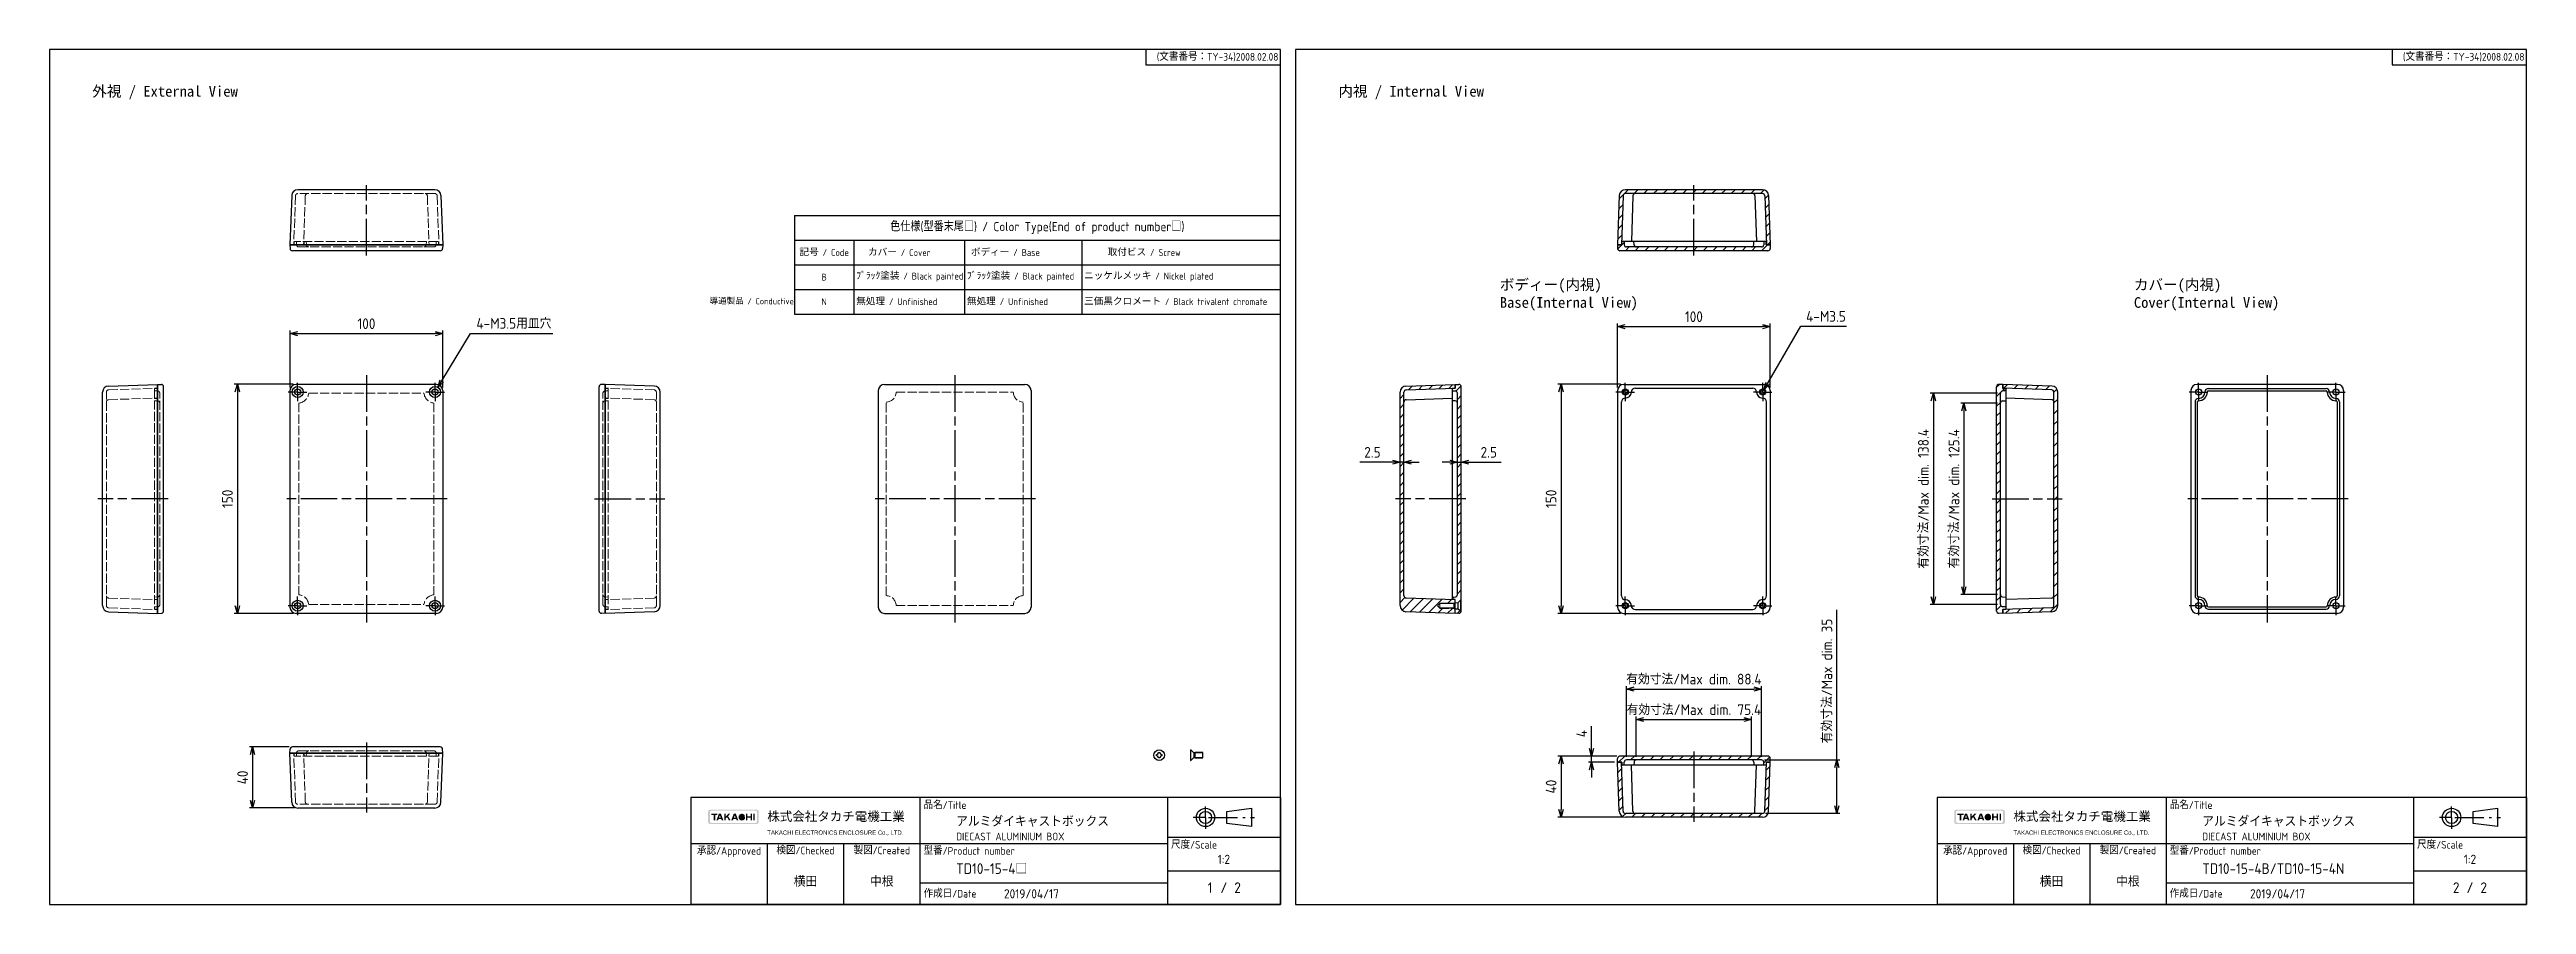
# Model space of a CAD drawing. Header units: millimetres. Extents: x 0 to 1622, y 0 to 560.
import ezdxf
from ezdxf.enums import TextEntityAlignment as Align

# ---------------------------------------------------------------- set-up
doc = ezdxf.new("R2010")
doc.units = ezdxf.units.MM
doc.header["$LTSCALE"] = 2
for name, pattern in [('AM_ISO02W050x2', [3.75, 3, -0.75]), ('AM_ISO08W050', [18, 12, -1.5, 3, -1.5]), ('AM_ISO08W050x2', [9, 6, -0.75, 1.5, -0.75]), ('gen7a', [6.875, 4.75, -0.875, 0.375, -0.875])]:
    doc.linetypes.add(name, pattern=pattern)
doc.layers.add('7A', color=4, linetype='gen7a')
doc.layers.add('RAHM2', color=1, linetype='Continuous')
for name, color, linetype, lineweight in [('AM_5', 3, 'Continuous', 25), ('AM_7', 4, 'AM_ISO08W050', 25), ('AM_8', 1, 'Continuous', 25), ('ﾄｯﾌﾟｶﾊﾞｰ', 7, 'Continuous', 25), ('ﾄｯﾌﾟｶﾊﾞｰ0', 7, 'AM_ISO02W050x2', 13), ('ﾋﾞｽ', 8, 'Continuous', 25), ('ﾋﾞｽ0', 8, 'AM_ISO02W050x2', 13), ('ﾎﾞﾃﾞｨｰ', 2, 'Continuous', 25), ('ﾎﾞﾃﾞｨｰ0', 2, 'AM_ISO02W050x2', 13)]:
    doc.layers.add(name, color=color, linetype=linetype, lineweight=lineweight)
doc.styles.get("Standard").update_dxf_attribs({"font": 'ISOCP.SHX', "bigfont": 'EXTFONT.SHX'})
doc.styles.add('takachi1', font='', dxfattribs={"height": 2.5})
doc.styles.get('takachi1').set_extended_font_data('MS PGothic')
doc.dimstyles.new('AM_ISO$0', dxfattribs={"dimtxt": 3.5, "dimasz": 2.5, "dimexe": 1, "dimexo": 1, "dimgap": 1.5, "dimtad": 1, "dimdsep": 46, "dimtxsty": 'Standard', "dimblk": 'OPEN30', "dimcen": 0, "dimclrd": 3, "dimclre": 3, "dimclrt": 2, "dimadec": 0, "dimazin": 2, "dimtp": 0.1, "dimtm": 0.1, "dimtfac": 0.71, "dimtmove": 0, "dimatfit": 3, "dimldrblk": 'OPEN30', "dimfxl": 0, "dimlwd": -1, "dimlwe": -1, "dimarcsym": 0})
doc.dimstyles.new('AM_ISO$3', dxfattribs={"dimtxt": 3.5, "dimasz": 2.5, "dimexe": 1, "dimexo": 1, "dimgap": 1.5, "dimtad": 1, "dimtoh": 1, "dimdsep": 46, "dimtxsty": 'Standard', "dimblk": 'OPEN30', "dimcen": 0, "dimclrd": 3, "dimclre": 3, "dimclrt": 2, "dimadec": 0, "dimazin": 2, "dimtp": 0.1, "dimtm": 0.1, "dimtfac": 0.71, "dimtofl": 0, "dimtmove": 0, "dimatfit": 0, "dimldrblk": 'OPEN30', "dimfxl": 0, "dimlwd": -1, "dimlwe": -1, "dimarcsym": 0})
pattern_1 = [(45, (0, -11.957), (-3.18198, 3.18198), [])]
pattern_2 = [(45, (0, -17.957), (-3.18198, 3.18198), [])]

msp = doc.modelspace()

# ---------------------------------------------------------------- texts
at = {"attachment_point": 1, "style": 'takachi1'}
for s, width, heights, insert, char_height in [('{\\fMS Gothic|b0|i0|c128|p49;\\C0;外視 / External View}', 95.93402, [0], (28.003, 536.139), 7), ('{\\fMS Gothic|b0|i0|c128|p49;\\C0;内視 / Internal View}', 95.93402, [0], (844.003, 536.139), 7), ('{\\fMS Gothic|b0|i0|c128|p49;\\C0;ボディー(内視)\\PBase(Internal View)}', 95.93402, [0], (949.711, 409.487), 7), ('{\\fMS Gothic|b0|i0|c128|p49;\\C0;カバー(内視)\\PCover(Internal View)}', 95.93402, [0], (1364.917, 409.487), 7), ('{\\Fisocp,extfont|c128;\\C2;導通製品 / Conductive}', 63.16247, [9.135], (432.157, 397.132), 4)]:
    msp.add_mtext_dynamic_manual_height_columns(s, width=width, gutter_width=12.5, heights=heights, dxfattribs=dict(at, insert=insert, char_height=char_height))

# ---------------------------------------------------------------- blocks, each defined once
blk = doc.blocks.new('TK-A3')
for p, q in [((359, 280), (359, 275)), ((359, 275), (403, 275))]:
    blk.add_line(p, q)
blk.add_lwpolyline([(0, 0), (403, 0), (403, 280), (0, 280)], close=True)
at = {"insert": (402.36, 276.11), "char_height": 2.5, "width": 43.0784, "attachment_point": 9}
blk.add_mtext('(文書番号：TY-34)2008.02.08', dxfattribs=at)
blk = doc.blocks.new('A$C0FAF06CF')
at = {"layer": 'AM_8'}
h = blk.add_hatch(color=1, dxfattribs=at)
edge = h.paths.add_edge_path()
edge.add_line((-8.01, -2.41), (8.01, -2.41))
edge.add_arc((8.01, -1.77), 0.638, 270, 360)
edge.add_line((8.65, -1.77), (8.65, 1.77))
edge.add_arc((8.01, 1.77), 0.638, 0, 90)
edge.add_line((8.01, 2.41), (-8.01, 2.41))
edge.add_arc((-8.01, 1.77), 0.638, 90, 180)
edge.add_line((-8.65, 1.77), (-8.65, -1.77))
edge.add_arc((-8.01, -1.77), 0.638, 180, 270)
edge = h.paths.add_edge_path(flags=16)
edge.add_line((-7.47, 2.09), (7.47, 2.09))
edge.add_arc((7.47, 1.55), 0.542, 0, 90, ccw=False)
edge.add_line((8.01, 1.55), (8.01, -1.55))
edge.add_arc((7.47, -1.55), 0.542, 270, 360, ccw=False)
edge.add_line((7.47, -2.09), (-7.47, -2.09))
edge.add_arc((-7.47, -1.55), 0.542, 180, 270, ccw=False)
edge.add_line((-8.01, -1.55), (-8.01, 1.55))
edge.add_arc((-7.47, 1.55), 0.542, 90, 180, ccw=False)
for points in [[(-5.45, 0.59), (-5.45, 1.04), (-7.53, 1.04), (-7.53, 0.59), (-6.76, 0.59), (-6.76, -1.22), (-6.23, -1.22), (-6.23, 0.59)], [(-3.15, 1.04), (-3.15, -1.22), (-2.67, -1.22), (-2.67, -0.62), (-2.19, -0.1), (-1.52, -1.22), (-0.96, -1.22), (-1.85, 0.27), (-1.14, 1.04), (-1.79, 1.04), (-2.67, 0.09), (-2.67, 1.04)], [(4.3, 1.04), (4.3, -1.22), (4.78, -1.22), (4.78, -0.32), (5.83, -0.32), (5.83, -1.22), (6.3, -1.22), (6.3, 1.04), (5.83, 1.04), (5.83, 0.13), (4.78, 0.13), (4.78, 1.04)], [(7.28, -1.22), (7.28, 1.04), (6.81, 1.04), (6.81, -1.22)]]:
    blk.add_hatch(color=1, dxfattribs=at).paths.add_polyline_path(points)
h = blk.add_hatch(color=1, dxfattribs=at)
h.paths.add_polyline_path([(-5.26, -1.22), (-5.08, -0.73), (-4.16, -0.73), (-3.98, -1.22), (-3.42, -1.22), (-4.25, 1.04), (-4.99, 1.04), (-5.82, -1.22)])
h.paths.add_polyline_path([(-4.33, -0.27), (-4.91, -0.27), (-4.62, 0.52)], flags=16)
h = blk.add_hatch(color=1, dxfattribs=at)
h.paths.add_polyline_path([(-0.2, -1.22), (-0.02, -0.73), (0.91, -0.73), (1.09, -1.22), (1.65, -1.22), (0.82, 1.04), (0.07, 1.04), (-0.76, -1.22)])
h.paths.add_polyline_path([(0.74, -0.27), (0.16, -0.27), (0.45, 0.52)], flags=16)
h = blk.add_hatch(color=1, dxfattribs=at)
edge = h.paths.add_edge_path()
edge.add_ellipse((2.88, -0.09), major_axis=(0, 0.727), ratio=0.867347, start_angle=304.65102, end_angle=609.41092)
edge.add_line((3.47, -0.35), (3.94, -0.55))
edge.add_arc((2.88, -0.09), 1.16, 38.55054, 336.58202, ccw=False)
edge.add_line((3.78, 0.63), (3.4, 0.32))
blk = doc.blocks.new('TK-仕様書(和英併記)NEW')
for p, q in [((0, 35), (-193, 35)), ((-193, 35), (-193, 0)), ((-118, 35), (-118, 0)), ((-37, 35), (-37, 0)), ((0, 35), (0, 0)), ((-17.5, 30.5), (-9.5, 31.5)), ((-17.5, 26.5), (-17.5, 30.5)), ((-9.5, 25.5), (-17.5, 26.5)), ((-9.5, 31.5), (-9.5, 25.5)), ((-193, 20), (-37, 20)), ((-168, 20), (-168, 0)), ((-143, 20), (-143, 0)), ((-37, 22), (0, 22)), ((-37, 11), (0, 11)), ((0, 0), (-193, 0)), ((-37, 7), (-118, 7))]:
    blk.add_line(p, q)
for radius in [3, 2]:
    blk.add_circle((-24.5, 28.5), radius)
at = {"layer": '7A'}
for p, q in [((-24.5, 28.5), (-28.5, 28.5)), ((-24.5, 28.5), (-24.5, 32.07)), ((-24.5, 28.5), (-24.5, 24.79)), ((-23.5, 28.5), (-8.5, 28.5))]:
    blk.add_line(p, q, dxfattribs=at)
at = {"xscale": 0.96, "yscale": 0.96, "zscale": 0.96}
blk.add_blockref('A$C0FAF06CF', (-179.07, 28.69), dxfattribs=at)
at = {"attachment_point": 4}
for s, insert, char_height, width in [('{\\fMS Gothic|b0|i0|c128|p49;株式会社タカチ電機工業}', (-167.99, 28.69), 3, 42.8816), ('{\\fArial|b0|i0|c128|p34;TAKACHI ELECTRONICS ENCLOSURE Co., LTD.}', (-167.99, 23.41), 1.4, 44.4483)]:
    blk.add_mtext(s, dxfattribs=dict(at, insert=insert, char_height=char_height, width=width))
for tag, height, p in [('品名', 3.5, (-106.16, 27.25)), ('TITLE', 2.5, (-106.16, 22.25)), ('型番', 3.5, (-106.14, 11.75))]:
    blk.add_attdef(tag, text='', height=height).set_placement(p, align=Align.MIDDLE_LEFT)
for tag, height, p in [('GEN-TITLE-SCA', 3, (-18.5, 14.79)), ('承認', 3.5, (-180.72, 7.73)), ('検図', 3.5, (-155.5, 7.73)), ('製図', 3.5, (-130.5, 7.73)), ('GEN-TITLE-DAT', 3, (-81.5, 3.5)), ('ページNO.', 3.5, (-23, 5.5)), ('総ページ数', 3.5, (-14, 5.5))]:
    blk.add_attdef(tag, text='', height=height).set_placement(p, align=Align.MIDDLE)
at = {"layer": 'RAHM2', "char_height": 2.5}
for s, insert, width, attachment_point in [('品名/Title', (-116.8, 33.8), 90, 1), ('承認/Approved', (-180.5, 18.8), 22.2154, 2), ('検図/Checked', (-155.5, 18.93), 19.8527, 2), ('製図/Created', (-130.5, 18.96), 19.4456, 2), ('型番/Product number', (-116.8, 18.8), 90, 1), ('尺度/Scale', (-35.8, 20.8), 20, 1), ('作成日/Date', (-116.8, 3.5), 17.8487, 4)]:
    blk.add_mtext(s, dxfattribs=dict(at, insert=insert, width=width, attachment_point=attachment_point))
at = {"layer": 'RAHM2', "color": 0, "insert": (-18.5, 5.5), "char_height": 3.5, "width": 4.4699, "attachment_point": 5}
blk.add_mtext('/', dxfattribs=at)
blk = doc.blocks.new('A$C731F1CA9')
at = {"layer": 'ﾋﾞｽ'}
for p, q in [((-1.8, 0.4), (-1.6, 0.4)), ((-1.8, -0.4), (-1.8, 0.4)), ((-0.4, 1.6), (-0.4, 1.8)), ((-0.4, 1.8), (0.4, 1.8)), ((0.4, 1.8), (0.4, 1.6)), ((1.6, 0.4), (1.8, 0.4)), ((1.8, 0.4), (1.8, -0.4)), ((-1.6, -0.4), (-1.8, -0.4)), ((-0.4, -1.8), (-0.4, -1.6)), ((0.4, -1.8), (-0.4, -1.8)), ((0.4, -1.6), (0.4, -1.8)), ((1.8, -0.4), (1.6, -0.4))]:
    blk.add_line(p, q, dxfattribs=at)
blk.add_circle((0, 0), 3.5, dxfattribs=at)
for centre, start, end in [((-1.6, 1.6), 270, 0), ((1.6, 1.6), 180, 270), ((-1.6, -1.6), 0, 90), ((1.6, -1.6), 90, 180)]:
    blk.add_arc(centre, 1.15, start, end, dxfattribs=at)
blk = doc.blocks.new('A$C03374D40')
at = {"layer": 'ﾋﾞｽ'}
for p, q in [((0, 3.5), (0, -3.5)), ((0, 3.5), (0.2, 3.5)), ((2.2, 1.5), (0.2, 3.5)), ((0.2, -3.5), (0.2, 3.5)), ((2, 1.7), (2, -1.8)), ((3, 1.7), (2.3, 1.5)), ((8, 1.7), (3, 1.7)), ((3, -1.8), (3, 1.7)), ((8, -1.8), (8, 1.7)), ((0, -3.5), (0.2, -3.5)), ((0.2, -3.5), (2.2, -1.5)), ((2.3, -1.5), (3, -1.8)), ((3, -1.8), (8, -1.8))]:
    blk.add_line(p, q, dxfattribs=at)
for centre, start, end in [((2.4, 1.7), 225, 270), ((2.4, -1.8), 90, 135)]:
    blk.add_arc(centre, 0.3, start, end, dxfattribs=at)
at = {"layer": 'ﾋﾞｽ0'}
for p, q in [((2.4, 1.5), (8, 1.5)), ((2.4, -1.5), (8, -1.5))]:
    blk.add_line(p, q, dxfattribs=at)
blk = doc.blocks.new('*T18')
at = {"color": 0, "linetype": 'ByBlock', "lineweight": -2, "transparency": 16777216}
for p, q in [((0, 0), (318.2, 0)), ((0, 0), (0, -64.5)), ((318.2, 0), (318.2, -64.5)), ((0, -16.1), (318.2, -16.1)), ((39, -16.1), (39, -64.5)), ((111.5, -16.1), (111.5, -64.5)), ((188.2, -16.1), (188.2, -64.5)), ((0, -32.2), (318.2, -32.2)), ((0, -48.4), (318.2, -48.4)), ((0, -64.5), (318.2, -64.5))]:
    blk.add_line(p, q, dxfattribs=at)
at = {"color": 0, "transparency": 16777216}
for s, insert, char_height, width, attachment_point in [('{\\C2;色仕様(型番末尾□) / Color Type(End of product number□)\\P}', (159.1, -8.1), 6, 315.246, 5), ('{\\C2;記号 / Code}', (19.5, -24.2), 4.5, 36, 5), ('   {\\C2;カバー / Cover}', (40.5, -24.2), 4.5, 69.511, 4), (' {\\C2;ボディー / Base}', (113, -24.2), 4.5, 73.736, 4), ('      {\\C2;取付ビス / Screw}', (189.7, -24.2), 4.5, 127, 4), ('{\\C2;B}', (19.5, -40.3), 4.5, 36, 5), ('{\\C2;ﾌﾞﾗｯｸ塗装 / Black painted}', (40.5, -40.3), 4.5, 69.511, 4), ('{\\C2;ﾌﾞﾗｯｸ塗装 / Black painted}', (113, -40.3), 4.5, 73.736, 4), ('{\\C2;ニッケルメッキ / Nickel plated}', (189.7, -40.3), 4.5, 127, 4), ('{\\C2;N}', (19.5, -56.4), 4.5, 36, 5), ('{\\C2;無処理 / Unfinished}', (40.5, -56.4), 4.5, 69.511, 4), ('{\\C2;無処理 / Unfinished       }', (113, -56.4), 4.5, 73.736, 4), ('{\\C2;三価黒クロメート / Black trivalent chromate}', (189.7, -56.4), 4.5, 127, 4)]:
    blk.add_mtext(s, dxfattribs=dict(at, insert=insert, char_height=char_height, width=width, attachment_point=attachment_point))
blk = doc.blocks.new('_Open30')
at = {"color": 0, "linetype": 'ByBlock', "lineweight": -2}
for p, q in [((-1, 0.27), (0, 0)), ((0, 0), (-1, -0.27)), ((0, 0), (-1, 0))]:
    blk.add_line(p, q, dxfattribs=at)
blk = doc.blocks.new('*D19')
at = {"layer": 'AM_5', "color": 3, "transparency": 16777216}
for p, q in [((256.9, 343), (275.6, 374.1)), ((275.6, 374.1), (329.6, 374.1))]:
    blk.add_line(p, q, dxfattribs=at)
at = {"layer": 'Defpoints', "color": 0, "transparency": 16777216}
for p in [(250.6, 332.6), (254.3, 338.7)]:
    blk.add_point(p, dxfattribs=at)
at = {"layer": 'AM_5', "color": 3, "transparency": 16777216, "xscale": 5, "yscale": 5, "zscale": 5, "rotation": 238.9230713101879}
blk.add_blockref('_Open30', (254.3, 338.7), dxfattribs=at)
at = {"layer": 'AM_5', "color": 2, "transparency": 16777216, "insert": (304.1, 380.6), "char_height": 7, "attachment_point": 5}
blk.add_mtext('4-M3.5用皿穴', dxfattribs=at)
blk = doc.blocks.new('*D20')
at = {"layer": 'AM_5', "color": 3, "transparency": 16777216}
for p, q in [((157.5, 338.7), (157.5, 375.9)), ((162.5, 373.9), (252.5, 373.9)), ((257.5, 338.7), (257.5, 375.9))]:
    blk.add_line(p, q, dxfattribs=at)
at = {"layer": 'Defpoints', "color": 0, "transparency": 16777216}
for p in [(257.5, 373.9), (157.5, 336.7), (257.5, 336.7)]:
    blk.add_point(p, dxfattribs=at)
at = {"layer": 'AM_5', "color": 3, "transparency": 16777216, "xscale": 5, "yscale": 5, "zscale": 5, "rotation": 180}
blk.add_blockref('_Open30', (157.5, 373.9), dxfattribs=at)
at = {"layer": 'AM_5', "color": 3, "transparency": 16777216, "xscale": 5, "yscale": 5, "zscale": 5}
blk.add_blockref('_Open30', (257.5, 373.9), dxfattribs=at)
at = {"layer": 'AM_5', "color": 2, "transparency": 16777216, "insert": (207.5, 380.4), "char_height": 7, "attachment_point": 5}
blk.add_mtext('100', dxfattribs=at)
blk = doc.blocks.new('*D21')
at = {"layer": 'AM_5', "color": 3, "transparency": 16777216}
for p, q in [((159.5, 340.7), (121, 340.7)), ((123, 335.7), (123, 195.7)), ((159.5, 190.7), (121, 190.7))]:
    blk.add_line(p, q, dxfattribs=at)
at = {"layer": 'Defpoints', "color": 0, "transparency": 16777216}
for p in [(161.5, 340.7), (123, 190.7), (161.5, 190.7)]:
    blk.add_point(p, dxfattribs=at)
at = {"layer": 'AM_5', "color": 3, "transparency": 16777216, "xscale": 5, "yscale": 5, "zscale": 5}
for p, rotation in [((123, 340.7), 90), ((123, 190.7), 270)]:
    blk.add_blockref('_Open30', p, dxfattribs=dict(at, rotation=rotation))
at = {"layer": 'AM_5', "color": 2, "transparency": 16777216, "insert": (116.5, 265.7), "char_height": 7, "attachment_point": 5, "rotation": 90}
blk.add_mtext('150', dxfattribs=at)
blk = doc.blocks.new('*D22')
at = {"layer": 'AM_5', "color": 3, "transparency": 16777216}
for p, q in [((157, 103.2), (130.9, 103.2)), ((132.9, 98.2), (132.9, 68.2)), ((160.6, 63.2), (130.9, 63.2))]:
    blk.add_line(p, q, dxfattribs=at)
at = {"layer": 'Defpoints', "color": 0, "transparency": 16777216}
for p in [(159, 103.2), (132.9, 63.2), (162.6, 63.2)]:
    blk.add_point(p, dxfattribs=at)
at = {"layer": 'AM_5', "color": 3, "transparency": 16777216, "xscale": 5, "yscale": 5, "zscale": 5}
for p, rotation in [((132.9, 103.2), 90), ((132.9, 63.2), 270)]:
    blk.add_blockref('_Open30', p, dxfattribs=dict(at, rotation=rotation))
at = {"layer": 'AM_5', "color": 2, "transparency": 16777216, "insert": (126.4, 83.2), "char_height": 7, "attachment_point": 5, "rotation": 90}
blk.add_mtext('40', dxfattribs=at)
blk = doc.blocks.new('*D23')
at = {"layer": 'AM_5', "color": 3, "transparency": 16777216}
for p, q in [((916.9, 289.7), (911.9, 289.7)), ((921.9, 267.7), (921.9, 291.7)), ((921.9, 289.7), (924.4, 289.7)), ((924.4, 267.7), (924.4, 291.7)), ((929.4, 289.7), (950.7, 289.7))]:
    blk.add_line(p, q, dxfattribs=at)
at = {"layer": 'Defpoints', "color": 0, "transparency": 16777216}
for p in [(924.4, 289.7), (921.9, 265.7), (924.4, 265.7)]:
    blk.add_point(p, dxfattribs=at)
at = {"layer": 'AM_5', "color": 3, "transparency": 16777216, "xscale": 5, "yscale": 5, "zscale": 5}
for p, rotation in [((921.9, 289.7), 359.9921540946705), ((924.4, 289.7), 179.9921540946706)]:
    blk.add_blockref('_Open30', p, dxfattribs=dict(at, rotation=rotation))
at = {"layer": 'AM_5', "color": 2, "transparency": 16777216, "insert": (942.5, 296.2), "char_height": 7, "attachment_point": 5, "rotation": 359.9922}
blk.add_mtext('2.5', dxfattribs=at)
blk = doc.blocks.new('*D24')
at = {"layer": 'AM_5', "color": 3, "transparency": 16777216}
for p, q in [((879.4, 289.7), (858.1, 289.7)), ((884.4, 267.7), (884.4, 291.7)), ((886.9, 289.7), (884.4, 289.7)), ((886.9, 267.7), (886.9, 291.7)), ((891.9, 289.7), (896.9, 289.7))]:
    blk.add_line(p, q, dxfattribs=at)
at = {"layer": 'Defpoints', "color": 0, "transparency": 16777216}
for p in [(884.4, 289.7), (884.4, 265.7), (886.9, 265.7)]:
    blk.add_point(p, dxfattribs=at)
at = {"layer": 'AM_5', "color": 3, "transparency": 16777216, "xscale": 5, "yscale": 5, "zscale": 5}
blk.add_blockref('_Open30', (884.4, 289.7), dxfattribs=at)
at = {"layer": 'AM_5', "color": 3, "transparency": 16777216, "xscale": 5, "yscale": 5, "zscale": 5, "rotation": 180}
blk.add_blockref('_Open30', (886.9, 289.7), dxfattribs=at)
at = {"layer": 'AM_5', "color": 2, "transparency": 16777216, "insert": (866.3, 296.2), "char_height": 7, "attachment_point": 5}
blk.add_mtext('2.5', dxfattribs=at)
blk = doc.blocks.new('*D25')
at = {"layer": 'AM_5', "color": 3, "transparency": 16777216}
for p, q in [((1026.8, 338.7), (1026.8, 380.5)), ((1031.8, 378.5), (1121.8, 378.5)), ((1126.8, 338.7), (1126.8, 380.5))]:
    blk.add_line(p, q, dxfattribs=at)
at = {"layer": 'Defpoints', "color": 0, "transparency": 16777216}
for p in [(1126.8, 378.5), (1026.8, 336.7), (1126.8, 336.7)]:
    blk.add_point(p, dxfattribs=at)
at = {"layer": 'AM_5', "color": 3, "transparency": 16777216, "xscale": 5, "yscale": 5, "zscale": 5, "rotation": 180}
blk.add_blockref('_Open30', (1026.8, 378.5), dxfattribs=at)
at = {"layer": 'AM_5', "color": 3, "transparency": 16777216, "xscale": 5, "yscale": 5, "zscale": 5}
blk.add_blockref('_Open30', (1126.8, 378.5), dxfattribs=at)
at = {"layer": 'AM_5', "color": 2, "transparency": 16777216, "insert": (1076.8, 385), "char_height": 7, "attachment_point": 5}
blk.add_mtext('100', dxfattribs=at)
blk = doc.blocks.new('*D26')
at = {"layer": 'AM_5', "color": 3, "transparency": 16777216}
for p, q in [((1028.8, 340.7), (987.8, 340.7)), ((989.8, 335.7), (989.8, 195.7)), ((1028.8, 190.7), (987.8, 190.7))]:
    blk.add_line(p, q, dxfattribs=at)
at = {"layer": 'Defpoints', "color": 0, "transparency": 16777216}
for p in [(1030.8, 340.7), (989.8, 190.7), (1030.8, 190.7)]:
    blk.add_point(p, dxfattribs=at)
at = {"layer": 'AM_5', "color": 3, "transparency": 16777216, "xscale": 5, "yscale": 5, "zscale": 5}
for p, rotation in [((989.8, 340.7), 90), ((989.8, 190.7), 270)]:
    blk.add_blockref('_Open30', p, dxfattribs=dict(at, rotation=rotation))
at = {"layer": 'AM_5', "color": 2, "transparency": 16777216, "insert": (983.3, 265.7), "char_height": 7, "attachment_point": 5, "rotation": 90}
blk.add_mtext('150', dxfattribs=at)
blk = doc.blocks.new('*D27')
at = {"layer": 'AM_5', "color": 3, "transparency": 16777216}
for p, q in [((1125.2, 341.5), (1146.9, 378.7)), ((1146.9, 378.7), (1176.8, 378.7))]:
    blk.add_line(p, q, dxfattribs=at)
at = {"layer": 'Defpoints', "color": 0, "transparency": 16777216}
for p in [(1121, 334.1), (1122.7, 337.2)]:
    blk.add_point(p, dxfattribs=at)
at = {"layer": 'AM_5', "color": 3, "transparency": 16777216, "xscale": 5, "yscale": 5, "zscale": 5, "rotation": 239.7830202673261}
blk.add_blockref('_Open30', (1122.7, 337.2), dxfattribs=at)
at = {"layer": 'AM_5', "color": 2, "transparency": 16777216, "insert": (1163.3, 385.2), "char_height": 7, "attachment_point": 5}
blk.add_mtext('4-M3.5', dxfattribs=at)
blk = doc.blocks.new('*D28')
at = {"layer": 'AM_5', "color": 3, "transparency": 16777216}
for p, q in [((1026.4, 97.2), (987.8, 97.2)), ((989.8, 92.2), (989.8, 62.2)), ((1030, 57.2), (987.8, 57.2))]:
    blk.add_line(p, q, dxfattribs=at)
at = {"layer": 'Defpoints', "color": 0, "transparency": 16777216}
for p in [(1028.4, 97.2), (989.8, 57.2), (1032, 57.2)]:
    blk.add_point(p, dxfattribs=at)
at = {"layer": 'AM_5', "color": 3, "transparency": 16777216, "xscale": 5, "yscale": 5, "zscale": 5}
for p, rotation in [((989.8, 97.2), 90), ((989.8, 57.2), 270)]:
    blk.add_blockref('_Open30', p, dxfattribs=dict(at, rotation=rotation))
at = {"layer": 'AM_5', "color": 2, "transparency": 16777216, "insert": (983.3, 77.2), "char_height": 7, "attachment_point": 5, "rotation": 90}
blk.add_mtext('40', dxfattribs=at)
blk = doc.blocks.new('*D29')
at = {"layer": 'AM_5', "color": 3, "transparency": 16777216}
for p, q in [((1009.8, 102.2), (1009.8, 116.7)), ((1026.4, 97.2), (1007.8, 97.2)), ((1024.8, 93.2), (1007.8, 93.2)), ((1009.8, 93.2), (1009.8, 97.2)), ((1009.8, 88.2), (1009.8, 83.2))]:
    blk.add_line(p, q, dxfattribs=at)
at = {"layer": 'Defpoints', "color": 0, "transparency": 16777216}
for p in [(1009.8, 97.2), (1026.8, 93.2), (1028.4, 97.2)]:
    blk.add_point(p, dxfattribs=at)
at = {"layer": 'AM_5', "color": 3, "transparency": 16777216, "xscale": 5, "yscale": 5, "zscale": 5}
for p, rotation in [((1009.8, 97.2), 270), ((1009.8, 93.2), 90)]:
    blk.add_blockref('_Open30', p, dxfattribs=dict(at, rotation=rotation))
at = {"layer": 'AM_5', "color": 2, "transparency": 16777216, "insert": (1003.3, 111.9), "char_height": 7, "attachment_point": 5, "rotation": 90}
blk.add_mtext('4', dxfattribs=at)
blk = doc.blocks.new('*D30')
at = {"layer": 'AM_5', "color": 3, "transparency": 16777216}
for p, q in [((1170.4, 94.7), (1170.4, 193.1)), ((1123, 94.7), (1172.4, 94.7)), ((1170.4, 64.7), (1170.4, 89.7)), ((1123.7, 59.7), (1172.4, 59.7))]:
    blk.add_line(p, q, dxfattribs=at)
at = {"layer": 'Defpoints', "color": 0, "transparency": 16777216}
for p in [(1121, 94.7), (1170.4, 94.7), (1121.7, 59.7)]:
    blk.add_point(p, dxfattribs=at)
at = {"layer": 'AM_5', "color": 3, "transparency": 16777216, "xscale": 5, "yscale": 5, "zscale": 5}
for p, rotation in [((1170.4, 94.7), 90), ((1170.4, 59.7), 270)]:
    blk.add_blockref('_Open30', p, dxfattribs=dict(at, rotation=rotation))
at = {"layer": 'AM_5', "color": 2, "transparency": 16777216, "insert": (1163.9, 146.4), "char_height": 7, "attachment_point": 5, "rotation": 90}
blk.add_mtext('有効寸法/Max dim. 35', dxfattribs=at)
blk = doc.blocks.new('*D31')
at = {"layer": 'AM_5', "color": 3, "transparency": 16777216}
for p, q in [((1039.1, 96.7), (1039.1, 123.1)), ((1044.1, 121.1), (1109.5, 121.1)), ((1114.5, 96.7), (1114.5, 123.1))]:
    blk.add_line(p, q, dxfattribs=at)
at = {"layer": 'Defpoints', "color": 0, "transparency": 16777216}
for p in [(1114.5, 121.1), (1039.1, 94.7), (1114.5, 94.7)]:
    blk.add_point(p, dxfattribs=at)
at = {"layer": 'AM_5', "color": 3, "transparency": 16777216, "xscale": 5, "yscale": 5, "zscale": 5, "rotation": 180}
blk.add_blockref('_Open30', (1039.1, 121.1), dxfattribs=at)
at = {"layer": 'AM_5', "color": 3, "transparency": 16777216, "xscale": 5, "yscale": 5, "zscale": 5}
blk.add_blockref('_Open30', (1114.5, 121.1), dxfattribs=at)
at = {"layer": 'AM_5', "color": 2, "transparency": 16777216, "insert": (1076.8, 127.6), "char_height": 7, "attachment_point": 5}
blk.add_mtext('有効寸法/Max dim. 75.4', dxfattribs=at)
blk = doc.blocks.new('*D32')
at = {"layer": 'AM_5', "color": 3, "transparency": 16777216}
for p, q in [((1032.6, 96.7), (1032.6, 143.1)), ((1037.6, 141.1), (1116, 141.1)), ((1121, 96.7), (1121, 143.1))]:
    blk.add_line(p, q, dxfattribs=at)
at = {"layer": 'Defpoints', "color": 0, "transparency": 16777216}
for p in [(1121, 141.1), (1032.6, 94.7), (1121, 94.7)]:
    blk.add_point(p, dxfattribs=at)
at = {"layer": 'AM_5', "color": 3, "transparency": 16777216, "xscale": 5, "yscale": 5, "zscale": 5, "rotation": 180}
blk.add_blockref('_Open30', (1032.6, 141.1), dxfattribs=at)
at = {"layer": 'AM_5', "color": 3, "transparency": 16777216, "xscale": 5, "yscale": 5, "zscale": 5}
blk.add_blockref('_Open30', (1121, 141.1), dxfattribs=at)
at = {"layer": 'AM_5', "color": 2, "transparency": 16777216, "insert": (1076.8, 147.6), "char_height": 7, "attachment_point": 5}
blk.add_mtext('有効寸法/Max dim. 88.4', dxfattribs=at)
blk = doc.blocks.new('*D33')
at = {"layer": 'AM_5', "color": 3, "transparency": 16777216}
for p, q in [((1275.6, 328.4), (1251.6, 328.4)), ((1253.6, 323.4), (1253.6, 208)), ((1275.6, 203), (1251.6, 203))]:
    blk.add_line(p, q, dxfattribs=at)
at = {"layer": 'Defpoints', "color": 0, "transparency": 16777216}
for p in [(1277.6, 328.4), (1253.6, 203), (1277.6, 203)]:
    blk.add_point(p, dxfattribs=at)
at = {"layer": 'AM_5', "color": 3, "transparency": 16777216, "xscale": 5, "yscale": 5, "zscale": 5}
for p, rotation in [((1253.6, 328.4), 90), ((1253.6, 203), 270)]:
    blk.add_blockref('_Open30', p, dxfattribs=dict(at, rotation=rotation))
at = {"layer": 'AM_5', "color": 2, "transparency": 16777216, "insert": (1247.1, 265.7), "char_height": 7, "attachment_point": 5, "rotation": 90}
blk.add_mtext('有効寸法/Max dim. 125.4', dxfattribs=at)
blk = doc.blocks.new('*D34')
at = {"layer": 'AM_5', "color": 3, "transparency": 16777216}
for p, q in [((1275.6, 334.9), (1231.6, 334.9)), ((1233.6, 329.9), (1233.6, 201.5)), ((1275.6, 196.5), (1231.6, 196.5))]:
    blk.add_line(p, q, dxfattribs=at)
at = {"layer": 'Defpoints', "color": 0, "transparency": 16777216}
for p in [(1277.6, 334.9), (1233.6, 196.5), (1277.6, 196.5)]:
    blk.add_point(p, dxfattribs=at)
at = {"layer": 'AM_5', "color": 3, "transparency": 16777216, "xscale": 5, "yscale": 5, "zscale": 5}
for p, rotation in [((1233.6, 334.9), 90), ((1233.6, 196.5), 270)]:
    blk.add_blockref('_Open30', p, dxfattribs=dict(at, rotation=rotation))
at = {"layer": 'AM_5', "color": 2, "transparency": 16777216, "insert": (1227.1, 265.7), "char_height": 7, "attachment_point": 5, "rotation": 90}
blk.add_mtext('有効寸法/Max dim. 138.4', dxfattribs=at)

# ---------------------------------------------------------------- dimensions: what is measured, and where the dimension line sits
at = {"layer": 'AM_5'}
for base, p1, p2, override, picture, middle in [((1126.835, 378.523), (1026.835, 336.661), (1126.835, 336.661), {"dimscale": 2, "dimpost": ''}, '*D25', (1076.835, 385.023)), ((257.453, 373.925), (157.453, 336.661), (257.453, 336.661), {"dimscale": 2}, '*D20', (207.453, 380.425)), ((884.406, 289.661), (886.906, 265.661), (884.406, 265.661), {"dimscale": 2}, '*D24', (866.272, 296.162))]:
    dim = msp.add_linear_dim(base=base, p1=p1, p2=p2, dimstyle='AM_ISO$0', override=override, dxfattribs=at)
    dim.commit()
    dim.dimension.update_dxf_attribs({"geometry": picture, "text_midpoint": middle})
for p1, p2, text, picture, middle in [((1120.954, 334.149), (1122.715, 337.174), '4-M3.5', '*D27', (1163.336, 378.683)), ((250.595, 332.578), (254.311, 338.745), '4-M3.5用皿穴', '*D19', (304.103, 374.086))]:
    dim = msp.add_diameter_dim_2p(p1=p1, p2=p2, text=text, dimstyle='AM_ISO$3', override={"dimscale": 2}, dxfattribs=at)
    dim.commit()
    dim.dimension.update_dxf_attribs({"geometry": picture, "text_midpoint": middle, "dimtype": 163})
for base, p1, p2, override, picture, middle in [((123.005, 190.661), (161.453, 340.661), (161.453, 190.661), {"dimscale": 2, "dimpost": ''}, '*D21', (116.505, 265.661)), ((989.772, 190.661), (1030.835, 340.661), (1030.835, 190.661), {"dimscale": 2}, '*D26', (983.272, 265.661)), ((1009.781, 97.154), (1026.835, 93.154), (1028.379, 97.154), {"dimscale": 2, "dimpost": ''}, '*D29', (1003.281, 111.904)), ((132.872, 63.154), (158.997, 103.154), (162.573, 63.154), {"dimscale": 2}, '*D22', (126.372, 83.154)), ((989.781, 57.154), (1028.379, 97.154), (1031.955, 57.154), {"dimscale": 2}, '*D28', (983.281, 77.154))]:
    dim = msp.add_linear_dim(base=base, p1=p1, p2=p2, angle=90, dimstyle='AM_ISO$0', override=override, dxfattribs=at)
    dim.commit()
    dim.dimension.update_dxf_attribs({"geometry": picture, "text_midpoint": middle})
for base, p1, p2, override, picture, middle in [((1233.563, 196.468), (1277.563, 334.855), (1277.563, 196.468), {"dimscale": 2, "dimdec": 1, "dimpost": ''}, '*D34', (1227.063, 265.661)), ((1253.563, 202.968), (1277.563, 328.354), (1277.563, 202.968), {"dimscale": 2, "dimdec": 1, "dimpost": ''}, '*D33', (1247.063, 265.661)), ((1170.408, 94.654), (1121.715, 59.654), (1121.028, 94.654), {"dimscale": 2, "dimpost": ''}, '*D30', (1163.908, 146.374))]:
    dim = msp.add_linear_dim(base=base, p1=p1, p2=p2, angle=90, text='有効寸法/Max dim. <>', dimstyle='AM_ISO$0', override=override, dxfattribs=at)
    dim.commit()
    dim.dimension.update_dxf_attribs({"geometry": picture, "text_midpoint": middle})
dim = msp.add_aligned_dim(p1=(921.906, 265.661), p2=(924.406, 265.661), distance=24, dimstyle='AM_ISO$0', override={"dimscale": 2, "dimpost": ''}, dxfattribs=at)
dim.commit()
dim.dimension.update_dxf_attribs({"geometry": '*D23', "text_midpoint": (942.544, 296.159)})
for base, p1, p2, picture, middle in [((1121.028, 141.11), (1032.641, 94.654), (1121.028, 94.654), '*D32', (1076.835, 141.11)), ((1114.528, 121.118), (1039.142, 94.654), (1114.528, 94.654), '*D31', (1076.835, 121.118))]:
    dim = msp.add_linear_dim(base=base, p1=p1, p2=p2, angle=0, text='有効寸法/Max dim. <>', dimstyle='AM_ISO$0', override={"dimscale": 2, "dimdec": 1}, dxfattribs=at)
    dim.commit()
    dim.dimension.update_dxf_attribs({"geometry": picture, "text_midpoint": middle, "dimtype": 160})

# ---------------------------------------------------------------- hatches: boundary and pattern name
at = {"layer": 'AM_8'}
h = msp.add_hatch(dxfattribs=at)
h.set_pattern_fill('_U', color=256, scale=4.5, angle=45, style=0, pattern_type=0)
h.set_pattern_definition(pattern_1)
edge = h.paths.add_edge_path()
edge.add_line((1125.712, 464.309), (1126.835, 432.169))
edge.add_line((1126.835, 432.169), (1124.333, 432.169))
edge.add_line((1124.333, 432.169), (1123.214, 464.221))
edge.add_arc((1121.715, 464.169), 1.5, 2, 90)
edge.add_line((1121.715, 465.669), (1031.955, 465.669))
edge.add_arc((1031.955, 464.169), 1.5, 90, 178)
edge.add_line((1030.456, 464.221), (1029.336, 432.169))
edge.add_line((1029.336, 432.169), (1026.835, 432.169))
edge.add_line((1026.835, 432.169), (1027.957, 464.309))
edge.add_arc((1031.955, 464.169), 4, 90, 178, ccw=False)
edge.add_line((1031.955, 468.169), (1121.715, 468.169))
edge.add_arc((1121.715, 464.169), 4, 2, 90, ccw=False)
h = msp.add_hatch(dxfattribs=at)
h.set_pattern_fill('_U', color=256, scale=4.5, angle=45, style=0, pattern_type=0)
h.set_pattern_definition(pattern_1)
edge = h.paths.add_edge_path()
edge.add_arc((1029.834, 433.869), 0.3, 90, 180, ccw=False)
edge.add_line((1029.834, 434.169), (1031.034, 434.169))
edge.add_line((1031.034, 434.169), (1031.143, 432.09))
edge.add_arc((1032.641, 432.169), 1.5, 183, 270)
edge.add_line((1032.641, 430.669), (1039.142, 430.669))
edge.add_line((1039.142, 430.669), (1121.028, 430.669))
edge.add_arc((1121.028, 432.169), 1.5, 270, 357)
edge.add_line((1122.526, 432.09), (1122.635, 434.169))
edge.add_line((1122.635, 434.169), (1123.835, 434.169))
edge.add_arc((1123.835, 433.869), 0.3, 0, 90, ccw=False)
edge.add_line((1124.135, 433.869), (1124.135, 432.169))
edge.add_line((1124.135, 432.169), (1124.333, 432.169))
edge.add_line((1124.333, 432.169), (1126.835, 432.169))
edge.add_line((1126.835, 432.169), (1126.791, 429.643))
edge.add_arc((1125.291, 429.669), 1.5, 270, 359, ccw=False)
edge.add_line((1125.291, 428.169), (1028.379, 428.169))
edge.add_arc((1028.379, 429.669), 1.5, 181, 270, ccw=False)
edge.add_line((1026.879, 429.643), (1026.835, 432.169))
edge.add_line((1026.835, 432.169), (1029.534, 432.169))
edge.add_line((1029.534, 432.169), (1029.534, 433.869))
h = msp.add_hatch(dxfattribs=at)
h.set_pattern_fill('_U', color=256, scale=4.5, angle=45, style=0, pattern_type=0)
h.set_pattern_definition(pattern_1)
edge = h.paths.add_edge_path()
edge.add_line((920.406, 340.661), (888.267, 339.539))
edge.add_arc((888.406, 335.541), 4, 92, 180)
edge.add_line((884.406, 335.541), (884.406, 195.781))
edge.add_arc((888.406, 195.781), 4, 180, 268)
edge.add_line((888.267, 191.784), (920.406, 190.661))
edge.add_line((920.406, 190.661), (920.406, 193.609))
edge.add_line((920.406, 193.609), (920.406, 193.661))
edge.add_line((920.406, 193.661), (919.906, 193.911))
edge.add_line((919.906, 193.911), (910.406, 193.911))
edge.add_line((910.406, 193.911), (910.406, 194.161))
edge.add_line((910.406, 194.161), (908.906, 195.661))
edge.add_line((908.906, 195.661), (910.406, 197.161))
edge.add_line((910.406, 197.161), (910.406, 197.411))
edge.add_line((910.406, 197.411), (919.906, 197.411))
edge.add_line((919.906, 197.411), (920.406, 197.661))
edge.add_line((920.406, 197.661), (920.406, 197.713))
edge.add_line((920.406, 197.713), (920.406, 199.661))
edge.add_line((920.406, 199.661), (888.354, 200.781))
edge.add_arc((888.406, 202.28), 1.5, 180, 268, ccw=False)
edge.add_line((886.906, 202.28), (886.906, 335.541))
edge.add_arc((888.406, 335.541), 1.5, 92, 180, ccw=False)
edge.add_line((888.354, 337.041), (920.406, 338.16))
edge.add_line((920.406, 338.16), (920.406, 340.661))
h = msp.add_hatch(dxfattribs=at)
h.set_pattern_fill('_U', color=256, scale=4.5, angle=45, style=0, pattern_type=0)
h.set_pattern_definition(pattern_1)
edge = h.paths.add_edge_path()
edge.add_line((922.932, 340.617), (920.406, 340.661))
edge.add_line((920.406, 340.661), (920.406, 337.962))
edge.add_line((920.406, 337.962), (918.706, 337.962))
edge.add_arc((918.706, 337.662), 0.3, 90, 180)
edge.add_line((918.406, 337.662), (918.406, 336.462))
edge.add_line((918.406, 336.462), (920.485, 336.353))
edge.add_arc((920.406, 334.855), 1.5, 0, 87, ccw=False)
edge.add_line((921.906, 334.855), (921.906, 202.968))
edge.add_arc((920.406, 202.968), 1.5, -87, 0, ccw=False)
edge.add_line((920.485, 201.47), (918.406, 201.361))
edge.add_line((918.406, 201.361), (918.406, 200.161))
edge.add_arc((918.706, 200.161), 0.3, 180, 270)
edge.add_line((918.706, 199.861), (920.406, 199.861))
edge.add_line((920.406, 199.861), (920.406, 199.661))
edge.add_line((920.406, 199.661), (920.406, 197.713))
edge.add_line((920.406, 197.713), (922.279, 197.648))
edge.add_line((922.279, 197.648), (923.892, 199.261))
edge.add_line((923.892, 199.261), (924.406, 199.261))
edge.add_line((924.406, 199.261), (924.406, 339.117))
edge.add_arc((922.906, 339.117), 1.5, 0, 89)
h = msp.add_hatch(dxfattribs=at)
h.set_pattern_fill('_U', color=256, scale=4.5, angle=45, style=0, pattern_type=0)
h.set_pattern_definition([(45, (45.8, -11.957), (-3.18198, 3.18198), [])])
edge = h.paths.add_edge_path()
edge.add_line((1276.537, 190.705), (1279.063, 190.661))
edge.add_line((1279.063, 190.661), (1279.063, 193.361))
edge.add_line((1279.063, 193.361), (1280.763, 193.361))
edge.add_arc((1280.763, 193.661), 0.3, 270, 360)
edge.add_line((1281.063, 193.661), (1281.063, 194.861))
edge.add_line((1281.063, 194.861), (1278.985, 194.97))
edge.add_arc((1279.063, 196.468), 1.5, 180, 267, ccw=False)
edge.add_line((1277.563, 196.468), (1277.563, 334.855))
edge.add_arc((1279.063, 334.855), 1.5, 93, 180, ccw=False)
edge.add_line((1278.985, 336.353), (1281.063, 336.462))
edge.add_line((1281.063, 336.462), (1281.063, 337.662))
edge.add_arc((1280.763, 337.662), 0.3, 360, 450)
edge.add_line((1280.763, 337.962), (1279.063, 337.962))
edge.add_line((1279.063, 337.962), (1279.063, 340.661))
edge.add_line((1279.063, 340.661), (1276.537, 340.617))
edge.add_arc((1276.563, 339.117), 1.5, 91, 180)
edge.add_line((1275.063, 339.117), (1275.063, 192.205))
edge.add_arc((1276.563, 192.205), 1.5, 180, 269)
h = msp.add_hatch(dxfattribs=at)
h.set_pattern_fill('_U', color=256, scale=5, angle=45, style=0, pattern_type=0)
h.set_pattern_definition([(45, (45.8, -11.957), (-3.535534, 3.535534), [])])
edge = h.paths.add_edge_path()
edge.add_line((1311.116, 194.282), (1279.063, 193.163))
edge.add_line((1279.063, 193.163), (1279.063, 190.661))
edge.add_line((1279.063, 190.661), (1311.203, 191.784))
edge.add_arc((1311.063, 195.781), 4, 272, 360)
edge.add_line((1315.063, 195.781), (1315.063, 335.541))
edge.add_arc((1311.063, 335.541), 4, 360, 448)
edge.add_line((1311.203, 339.539), (1279.063, 340.661))
edge.add_line((1279.063, 340.661), (1279.063, 338.16))
edge.add_line((1279.063, 338.16), (1311.116, 337.041))
edge.add_arc((1311.063, 335.541), 1.5, 0, 88, ccw=False)
edge.add_line((1312.563, 335.541), (1312.563, 195.781))
edge.add_arc((1311.063, 195.781), 1.5, -88, 0, ccw=False)
h = msp.add_hatch(dxfattribs=at)
h.set_pattern_fill('_U', color=256, scale=4.5, angle=45, style=0, pattern_type=0)
h.set_pattern_definition(pattern_1)
edge = h.paths.add_edge_path()
edge.add_arc((922.906, 192.205), 1.5, 271, 354.509394)
edge.add_line((924.399, 192.061), (923.892, 192.061))
edge.add_line((923.892, 192.061), (922.279, 193.674))
edge.add_line((922.279, 193.674), (920.406, 193.609))
edge.add_line((920.406, 193.609), (920.406, 190.661))
edge.add_line((920.406, 190.661), (922.932, 190.705))
h = msp.add_hatch(dxfattribs=at)
h.set_pattern_fill('_U', color=256, scale=4.5, angle=45, style=0, pattern_type=0)
h.set_pattern_definition(pattern_2)
edge = h.paths.add_edge_path()
edge.add_arc((1029.834, 91.454), 0.3, 180, 270)
edge.add_line((1029.834, 91.154), (1031.034, 91.154))
edge.add_line((1031.034, 91.154), (1031.143, 93.232))
edge.add_arc((1032.641, 93.154), 1.5, 90, 177, ccw=False)
edge.add_line((1032.641, 94.654), (1039.142, 94.654))
edge.add_line((1039.142, 94.654), (1121.028, 94.654))
edge.add_arc((1121.028, 93.154), 1.5, 3, 90, ccw=False)
edge.add_line((1122.526, 93.232), (1122.635, 91.154))
edge.add_line((1122.635, 91.154), (1123.835, 91.154))
edge.add_arc((1123.835, 91.454), 0.3, 270, 360)
edge.add_line((1124.135, 91.454), (1124.135, 93.154))
edge.add_line((1124.135, 93.154), (1124.333, 93.154))
edge.add_line((1124.333, 93.154), (1126.835, 93.154))
edge.add_line((1126.835, 93.154), (1126.791, 95.68))
edge.add_arc((1125.291, 95.654), 1.5, 1, 90)
edge.add_line((1125.291, 97.154), (1028.379, 97.154))
edge.add_arc((1028.379, 95.654), 1.5, 90, 179)
edge.add_line((1026.879, 95.68), (1026.835, 93.154))
edge.add_line((1026.835, 93.154), (1029.534, 93.154))
edge.add_line((1029.534, 93.154), (1029.534, 91.454))
h = msp.add_hatch(dxfattribs=at)
h.set_pattern_fill('_U', color=256, scale=4.5, angle=45, style=0, pattern_type=0)
h.set_pattern_definition(pattern_2)
edge = h.paths.add_edge_path()
edge.add_line((1125.712, 61.014), (1126.835, 93.154))
edge.add_line((1126.835, 93.154), (1124.333, 93.154))
edge.add_line((1124.333, 93.154), (1123.214, 61.101))
edge.add_arc((1121.715, 61.154), 1.5, 270, 358, ccw=False)
edge.add_line((1121.715, 59.654), (1031.955, 59.654))
edge.add_arc((1031.955, 61.154), 1.5, 182, 270, ccw=False)
edge.add_line((1030.456, 61.101), (1029.336, 93.154))
edge.add_line((1029.336, 93.154), (1026.835, 93.154))
edge.add_line((1026.835, 93.154), (1027.957, 61.014))
edge.add_arc((1031.955, 61.154), 4, 182, 270)
edge.add_line((1031.955, 57.154), (1121.715, 57.154))
edge.add_arc((1121.715, 61.154), 4, 270, 358)

# ---------------------------------------------------------------- linework, layer by layer
for p, q in [((487.754, 451.2), (806, 451.2)), ((487.754, 451.2), (487.754, 386.7)), ((806, 386.7), (806, 451.2)), ((487.754, 386.7), (806, 386.7))]:
    msp.add_line(p, q)
at = {"layer": 'AM_7'}
for p, q in [((207.453, 425.169), (207.453, 471.169)), ((1076.835, 425.169), (1076.835, 471.169)), ((207.453, 346.661), (207.453, 184.661)), ((592.731, 346.661), (592.731, 184.661)), ((592.731, 346.661), (592.731, 184.661)), ((1452.27, 346.661), (1452.27, 184.661)), ((77.709, 265.661), (31.709, 265.661)), ((260.453, 265.661), (154.453, 265.661)), ((356.881, 265.661), (402.881, 265.661)), ((645.731, 265.661), (539.731, 265.661)), ((927.406, 265.661), (881.406, 265.661)), ((1272.063, 265.661), (1318.063, 265.661)), ((1505.27, 265.661), (1399.27, 265.661)), ((207.453, 106.154), (207.453, 60.154)), ((1076.835, 100.154), (1076.835, 54.154))]:
    msp.add_line(p, q, dxfattribs=at)
at = {"layer": 'AM_7', "linetype": 'AM_ISO08W050x2'}
for p, q in [((162.453, 335.661), (162.453, 341.745)), ((252.453, 335.661), (252.453, 341.745)), ((1031.835, 335.661), (1031.835, 341.745)), ((1121.835, 335.661), (1121.835, 341.745)), ((1407.27, 335.662), (1407.27, 341.745)), ((1497.27, 335.662), (1497.27, 341.745)), ((162.453, 335.661), (156.37, 335.661)), ((162.453, 335.661), (168.536, 335.661)), ((162.453, 335.661), (162.453, 329.578)), ((252.453, 335.661), (246.37, 335.661)), ((252.453, 335.661), (258.536, 335.661)), ((252.453, 335.661), (252.453, 329.578)), ((1031.835, 335.661), (1025.751, 335.661)), ((1031.835, 335.661), (1037.918, 335.661)), ((1031.835, 335.661), (1031.835, 329.578)), ((1121.835, 335.661), (1115.751, 335.661)), ((1121.835, 335.661), (1127.918, 335.661)), ((1121.835, 335.661), (1121.835, 329.578)), ((1407.27, 335.662), (1401.187, 335.662)), ((1407.27, 335.662), (1413.353, 335.662)), ((1407.27, 335.662), (1407.27, 329.578)), ((1497.27, 335.662), (1491.187, 335.662)), ((1497.27, 335.662), (1503.353, 335.662)), ((1497.27, 335.662), (1497.27, 329.578)), ((162.453, 195.661), (156.37, 195.661)), ((162.453, 195.661), (162.453, 201.745)), ((162.453, 195.661), (168.536, 195.661)), ((162.453, 195.661), (162.453, 189.578)), ((252.453, 195.661), (246.37, 195.661)), ((252.453, 195.661), (252.453, 201.745)), ((252.453, 195.661), (258.536, 195.661)), ((252.453, 195.661), (252.453, 189.578)), ((1031.835, 195.661), (1025.751, 195.661)), ((1031.835, 195.661), (1031.835, 201.745)), ((1031.835, 195.661), (1037.918, 195.661)), ((1031.835, 195.661), (1031.835, 189.578)), ((1121.835, 195.661), (1115.751, 195.661)), ((1121.835, 195.661), (1121.835, 201.745)), ((1121.835, 195.661), (1127.918, 195.661)), ((1121.835, 195.661), (1121.835, 189.578)), ((1407.27, 195.661), (1401.187, 195.661)), ((1407.27, 195.661), (1407.27, 201.744)), ((1407.27, 195.661), (1413.353, 195.661)), ((1407.27, 195.661), (1407.27, 189.578)), ((1497.27, 195.661), (1491.187, 195.661)), ((1497.27, 195.661), (1497.27, 201.744)), ((1497.27, 195.661), (1503.353, 195.661)), ((1497.27, 195.661), (1497.27, 189.578))]:
    msp.add_line(p, q, dxfattribs=at)
at = {"layer": 'ﾄｯﾌﾟｶﾊﾞｰ'}
for p, q in [((257.453, 432.169), (157.453, 432.169)), ((157.453, 432.169), (157.497, 429.643)), ((255.909, 428.169), (158.997, 428.169)), ((257.453, 432.169), (257.409, 429.643)), ((1029.534, 432.169), (1026.835, 432.169)), ((1026.835, 432.169), (1026.879, 429.643)), ((1125.291, 428.169), (1028.379, 428.169)), ((1029.534, 432.169), (1029.534, 433.869)), ((1123.835, 434.169), (1029.834, 434.169)), ((1031.034, 434.169), (1031.143, 432.09)), ((1121.028, 430.669), (1032.641, 430.669)), ((1037.644, 432.09), (1037.535, 434.169)), ((1116.026, 432.09), (1116.135, 434.169)), ((1122.635, 434.169), (1122.526, 432.09)), ((1124.135, 432.169), (1124.135, 433.869)), ((1124.135, 432.169), (1126.835, 432.169)), ((1126.835, 432.169), (1126.791, 429.643)), ((70.709, 190.661), (70.709, 340.661)), ((70.709, 340.661), (73.235, 340.617)), ((253.453, 340.661), (161.453, 340.661)), ((363.881, 340.661), (361.355, 340.617)), ((363.881, 190.661), (363.881, 340.661)), ((920.406, 337.962), (920.406, 340.661)), ((920.406, 340.661), (922.932, 340.617)), ((1279.063, 340.661), (1276.537, 340.617)), ((1279.063, 337.962), (1279.063, 340.661)), ((1498.27, 340.661), (1406.27, 340.661)), ((74.709, 192.205), (74.709, 339.117)), ((157.453, 336.661), (157.453, 194.661)), ((257.453, 336.661), (257.453, 194.661)), ((359.881, 192.205), (359.881, 339.117)), ((918.406, 337.662), (918.406, 200.161)), ((918.406, 336.462), (920.485, 336.353)), ((920.485, 329.852), (918.406, 329.961)), ((920.406, 337.962), (918.706, 337.962)), ((921.906, 202.968), (921.906, 334.855)), ((924.406, 192.205), (924.406, 339.117)), ((1275.063, 192.205), (1275.063, 339.117)), ((1277.563, 196.468), (1277.563, 334.855)), ((1281.063, 336.462), (1278.985, 336.353)), ((1278.985, 329.852), (1281.063, 329.961)), ((1279.063, 337.962), (1280.763, 337.962)), ((1281.063, 337.662), (1281.063, 193.661)), ((1402.27, 336.661), (1402.27, 194.661)), ((1404.97, 329.162), (1404.97, 202.161)), ((1406.47, 329.162), (1406.47, 202.161)), ((1407.27, 331.461), (1407.27, 331.461)), ((1411.47, 335.661), (1411.47, 335.661)), ((1413.77, 337.962), (1490.77, 337.962)), ((1413.77, 336.462), (1490.77, 336.462)), ((1493.07, 335.661), (1493.07, 335.661)), ((1497.27, 331.461), (1497.27, 331.461)), ((1498.07, 329.162), (1498.07, 202.161)), ((1499.57, 329.162), (1499.57, 202.161)), ((1502.27, 336.661), (1502.27, 194.661)), ((918.406, 201.361), (920.485, 201.47)), ((920.406, 199.861), (918.706, 199.861)), ((920.406, 190.661), (920.406, 199.861)), ((920.406, 197.713), (922.279, 197.648)), ((923.892, 199.261), (922.279, 197.648)), ((922.279, 197.648), (922.279, 193.674)), ((923.892, 199.261), (924.406, 199.261)), ((923.906, 199.261), (923.906, 192.061)), ((1278.985, 201.47), (1281.063, 201.361)), ((1281.063, 194.861), (1278.985, 194.97)), ((1407.27, 199.861), (1407.27, 199.861)), ((1411.47, 195.661), (1411.47, 195.661)), ((1413.77, 194.861), (1490.77, 194.861)), ((1493.07, 195.661), (1493.07, 195.661)), ((1497.27, 199.861), (1497.27, 199.861)), ((70.709, 190.661), (73.235, 190.705)), ((253.453, 190.661), (161.453, 190.661)), ((363.881, 190.661), (361.355, 190.705)), ((920.406, 193.609), (922.279, 193.674)), ((922.932, 190.705), (920.406, 190.661)), ((923.892, 192.061), (922.279, 193.674)), ((923.892, 192.061), (924.399, 192.061)), ((1279.063, 190.661), (1276.537, 190.705)), ((1279.063, 193.361), (1280.763, 193.361)), ((1279.063, 193.361), (1279.063, 190.661)), ((1498.27, 190.661), (1406.27, 190.661)), ((1413.77, 193.361), (1490.77, 193.361)), ((157.453, 99.154), (157.497, 101.68)), ((257.453, 99.154), (157.453, 99.154)), ((255.909, 103.154), (158.997, 103.154)), ((257.453, 99.154), (257.409, 101.68)), ((1026.835, 93.154), (1026.879, 95.68)), ((1029.534, 93.154), (1026.835, 93.154)), ((1125.291, 97.154), (1028.379, 97.154)), ((1029.534, 93.154), (1029.534, 91.454)), ((1123.835, 91.154), (1029.834, 91.154)), ((1031.034, 91.154), (1031.143, 93.232)), ((1121.028, 94.654), (1032.641, 94.654)), ((1037.644, 93.232), (1037.535, 91.154)), ((1116.026, 93.232), (1116.135, 91.154)), ((1122.635, 91.154), (1122.526, 93.232)), ((1124.135, 93.154), (1124.135, 91.454)), ((1124.135, 93.154), (1126.835, 93.154)), ((1126.835, 93.154), (1126.791, 95.68))]:
    msp.add_line(p, q, dxfattribs=at)
for centre, radius in [((162.453, 335.661), 3.6), ((162.453, 335.661), 2), ((252.453, 335.661), 3.6), ((252.453, 335.661), 2), ((1407.27, 335.662), 2), ((1497.27, 335.662), 2), ((162.453, 195.661), 3.6), ((162.453, 195.661), 2), ((252.453, 195.661), 3.6), ((252.453, 195.661), 2), ((1407.27, 195.661), 2), ((1497.27, 195.661), 2)]:
    msp.add_circle(centre, radius, dxfattribs=at)
for centre, radius, start, end in [((158.997, 429.669), 1.5, 181, 270), ((255.909, 429.669), 1.5, 270, 359), ((1028.379, 429.669), 1.5, 181, 270), ((1029.834, 433.869), 0.3, 90, 180), ((1032.641, 432.169), 1.5, 183, 270), ((1039.142, 432.169), 1.5, 183, 270), ((1114.528, 432.169), 1.5, 270, 357), ((1121.028, 432.169), 1.5, 270, 357), ((1123.835, 433.869), 0.3, 0, 90), ((1125.291, 429.669), 1.5, 270, 359), ((161.453, 336.661), 4, 90, 180), ((253.453, 336.661), 4, 0, 90), ((1406.27, 336.661), 4, 90, 180), ((1498.27, 336.661), 4, 0, 90), ((73.209, 339.117), 1.5, 0, 89), ((361.381, 339.117), 1.5, 91, 180), ((918.706, 337.662), 0.3, 90, 180), ((920.406, 334.855), 1.5, 0, 87), ((920.406, 328.354), 1.5, 0, 87), ((922.906, 339.117), 1.5, 0, 89), ((1276.563, 339.117), 1.5, 91, 180), ((1279.063, 334.855), 1.5, 93, 180), ((1279.063, 328.354), 1.5, 93, 180), ((1280.763, 337.662), 0.3, 0, 90), ((1407.27, 329.162), 2.3, 90, 180), ((1407.27, 329.162), 0.8, 90, 180), ((1407.27, 335.662), 4.2, 270, 0), ((1407.27, 335.662), 5.7, 270, 0), ((1413.77, 335.662), 2.3, 90, 180), ((1413.77, 335.662), 0.8, 90, 180), ((1490.77, 335.662), 2.3, 0, 90), ((1490.77, 335.662), 0.8, 0, 90), ((1497.27, 335.662), 5.7, 180, 270), ((1497.27, 335.662), 4.2, 180, 270), ((1497.27, 329.162), 2.3, 0, 90), ((1497.27, 329.162), 0.8, 0, 90), ((161.453, 194.661), 4, 180, 270), ((253.453, 194.661), 4, 270, 0), ((918.706, 200.161), 0.3, 180, 270), ((920.406, 202.968), 1.5, 273, 360), ((1279.063, 202.968), 1.5, 180, 267), ((1279.063, 196.468), 1.5, 180, 267), ((1406.27, 194.661), 4, 180, 270), ((1407.27, 202.161), 2.3, 180, 270), ((1407.27, 202.161), 0.8, 180, 270), ((1407.27, 195.661), 5.7, 0, 90), ((1407.27, 195.661), 4.2, 0, 90), ((1413.77, 195.661), 2.3, 180, 270), ((1413.77, 195.661), 0.8, 180, 270), ((1490.77, 195.661), 0.8, 270, 0), ((1490.77, 195.661), 2.3, 270, 0), ((1497.27, 195.661), 5.7, 90, 180), ((1497.27, 195.661), 4.2, 90, 180), ((1497.27, 202.161), 0.8, 270, 0), ((1497.27, 202.161), 2.3, 270, 0), ((1498.27, 194.661), 4, 270, 0), ((73.209, 192.205), 1.5, 271, 0), ((361.381, 192.205), 1.5, 180, 269), ((922.906, 192.205), 1.5, 271, 360), ((1276.563, 192.205), 1.5, 180, 269), ((1280.763, 193.661), 0.3, 270, 0), ((158.997, 101.654), 1.5, 90, 179), ((255.909, 101.654), 1.5, 1, 90), ((1028.379, 95.654), 1.5, 90, 179), ((1029.834, 91.454), 0.3, 180, 270), ((1032.641, 93.154), 1.5, 90, 177), ((1039.142, 93.154), 1.5, 90, 177), ((1114.528, 93.154), 1.5, 3, 90), ((1121.028, 93.154), 1.5, 3, 90), ((1123.835, 91.454), 0.3, 270, 0), ((1125.291, 95.654), 1.5, 1, 90)]:
    msp.add_arc(centre, radius, start, end, dxfattribs=at)
at = {"layer": 'ﾄｯﾌﾟｶﾊﾞｰ0'}
for p, q in [((160.153, 432.169), (160.153, 433.869)), ((254.453, 434.169), (160.453, 434.169)), ((161.653, 434.169), (161.761, 432.09)), ((251.646, 430.669), (163.259, 430.669)), ((166.653, 432.169), (166.653, 433.869)), ((168.262, 432.09), (168.153, 434.169)), ((246.644, 432.09), (246.753, 434.169)), ((253.253, 434.169), (253.144, 432.09)), ((254.753, 432.169), (254.753, 433.869)), ((68.709, 337.662), (68.709, 193.661)), ((68.709, 336.462), (70.787, 336.353)), ((70.787, 329.852), (68.709, 329.961)), ((70.709, 337.962), (69.009, 337.962)), ((70.709, 331.461), (69.009, 331.461)), ((72.209, 196.468), (72.209, 334.855)), ((163.253, 328.406), (163.253, 202.917)), ((169.709, 334.862), (245.197, 334.862)), ((251.653, 328.406), (251.653, 202.917)), ((362.381, 196.468), (362.381, 334.855)), ((365.881, 336.462), (363.803, 336.353)), ((363.803, 329.852), (365.881, 329.961)), ((363.881, 337.962), (365.581, 337.962)), ((363.881, 331.461), (365.581, 331.461)), ((365.881, 337.662), (365.881, 193.661)), ((70.787, 201.47), (68.709, 201.361)), ((68.709, 194.861), (70.787, 194.97)), ((70.709, 199.861), (69.009, 199.861)), ((169.709, 196.461), (245.197, 196.461)), ((363.803, 201.47), (365.881, 201.361)), ((365.881, 194.861), (363.803, 194.97)), ((363.881, 199.861), (365.581, 199.861)), ((70.709, 193.361), (69.009, 193.361)), ((363.881, 193.361), (365.581, 193.361)), ((160.153, 99.154), (160.153, 97.454)), ((161.653, 97.154), (161.761, 99.232)), ((251.646, 100.654), (163.259, 100.654)), ((166.653, 99.154), (166.653, 97.454)), ((168.262, 99.232), (168.153, 97.154)), ((246.644, 99.232), (246.753, 97.154)), ((253.253, 97.154), (253.144, 99.232)), ((254.753, 99.154), (254.753, 97.454)), ((254.453, 97.154), (160.453, 97.154))]:
    msp.add_line(p, q, dxfattribs=at)
for centre, radius, start, end in [((160.453, 433.869), 0.3, 90, 180), ((163.259, 432.169), 1.5, 183, 270), ((166.953, 433.869), 0.3, 90, 180), ((169.76, 432.169), 1.5, 183, 270), ((245.146, 432.169), 1.5, 270, 357), ((251.646, 432.169), 1.5, 270, 357), ((254.453, 433.869), 0.3, 0, 90), ((69.009, 337.662), 0.3, 90, 180), ((69.009, 331.161), 0.3, 90, 180), ((70.709, 334.855), 1.5, 0, 87), ((70.709, 328.354), 1.5, 0, 87), ((162.453, 335.662), 7.3, 276.291626, 353.708374), ((252.453, 335.662), 7.3, 186.291626, 263.708374), ((363.881, 334.855), 1.5, 93, 180), ((363.881, 328.354), 1.5, 93, 180), ((365.581, 337.662), 0.3, 0, 90), ((365.581, 331.161), 0.3, 0, 90), ((69.009, 200.161), 0.3, 180, 270), ((70.709, 202.968), 1.5, 273, 0), ((70.709, 196.468), 1.5, 273, 0), ((162.453, 195.661), 7.3, 6.291626, 83.708374), ((252.453, 195.661), 7.3, 96.291626, 173.708374), ((363.881, 202.968), 1.5, 180, 267), ((363.881, 196.468), 1.5, 180, 267), ((365.581, 200.161), 0.3, 270, 0), ((69.009, 193.661), 0.3, 180, 270), ((365.581, 193.661), 0.3, 270, 0), ((160.453, 97.454), 0.3, 180, 270), ((163.259, 99.154), 1.5, 90, 177), ((166.953, 97.454), 0.3, 180, 270), ((169.76, 99.154), 1.5, 90, 177), ((245.146, 99.154), 1.5, 3, 90), ((251.646, 99.154), 1.5, 3, 90), ((254.453, 97.454), 0.3, 270, 0)]:
    msp.add_arc(centre, radius, start, end, dxfattribs=at)
at = {"layer": 'ﾎﾞﾃﾞｨｰ'}
for p, q in [((158.575, 464.309), (157.453, 432.169)), ((252.333, 468.169), (162.573, 468.169)), ((256.331, 464.309), (257.453, 432.169)), ((1027.957, 464.309), (1026.835, 432.169)), ((1030.456, 464.221), (1029.336, 432.169)), ((1121.715, 468.169), (1031.955, 468.169)), ((1121.715, 465.669), (1031.955, 465.669)), ((1036.884, 464.221), (1035.835, 434.169)), ((1116.785, 464.221), (1117.835, 434.169)), ((1123.214, 464.221), (1124.333, 432.169)), ((1125.712, 464.309), (1126.835, 432.169)), ((157.453, 432.169), (157.453, 432.169)), ((157.453, 432.169), (257.453, 432.169)), ((257.453, 432.169), (257.453, 432.169)), ((1026.835, 432.169), (1026.835, 432.169)), ((1026.835, 432.169), (1029.336, 432.169)), ((1126.835, 432.169), (1124.333, 432.169)), ((1126.835, 432.169), (1126.835, 432.169)), ((38.569, 339.539), (70.709, 340.661)), ((70.709, 340.661), (70.709, 340.661)), ((70.709, 340.661), (70.709, 190.661)), ((363.881, 340.661), (363.881, 340.661)), ((363.881, 340.661), (363.881, 190.661)), ((396.021, 339.539), (363.881, 340.661)), ((546.731, 340.661), (638.731, 340.661)), ((888.267, 339.539), (920.406, 340.661)), ((920.406, 340.661), (920.406, 340.661)), ((920.406, 340.661), (920.406, 338.16)), ((1030.835, 340.661), (1122.835, 340.661)), ((1279.063, 340.661), (1279.063, 340.661)), ((1279.063, 340.661), (1279.063, 338.16)), ((1311.203, 339.539), (1279.063, 340.661)), ((34.709, 195.781), (34.709, 335.541)), ((399.881, 195.781), (399.881, 335.541)), ((542.731, 336.661), (542.731, 194.661)), ((642.731, 336.661), (642.731, 194.661)), ((884.406, 195.781), (884.406, 335.541)), ((886.906, 202.28), (886.906, 335.541)), ((888.354, 337.041), (920.406, 338.16)), ((888.354, 330.612), (918.406, 331.661)), ((1026.835, 336.661), (1026.835, 194.661)), ((1029.335, 202.161), (1029.335, 329.161)), ((1031.835, 331.661), (1031.835, 331.661)), ((1031.835, 331.661), (1031.835, 331.661)), ((1035.835, 335.661), (1035.835, 335.661)), ((1035.835, 335.661), (1035.835, 335.661)), ((1038.335, 338.161), (1115.335, 338.161)), ((1117.835, 335.661), (1117.835, 335.661)), ((1117.835, 335.661), (1117.835, 335.661)), ((1121.835, 331.661), (1121.835, 331.661)), ((1121.835, 331.661), (1121.835, 331.661)), ((1124.335, 202.161), (1124.335, 329.161)), ((1126.835, 336.661), (1126.835, 194.661)), ((1311.116, 337.041), (1279.063, 338.16)), ((1311.116, 330.612), (1281.063, 331.661)), ((1312.563, 195.781), (1312.563, 335.541)), ((1315.063, 195.781), (1315.063, 335.541)), ((888.354, 200.781), (920.406, 199.661)), ((908.906, 195.661), (910.406, 197.161)), ((908.906, 195.661), (910.406, 194.161)), ((919.906, 197.161), (910.406, 197.161)), ((919.906, 197.411), (920.406, 197.661)), ((919.906, 193.911), (919.906, 197.411)), ((920.406, 190.661), (920.406, 199.661)), ((1031.835, 199.661), (1031.835, 199.661)), ((1031.835, 199.661), (1031.835, 199.661)), ((1035.835, 195.661), (1035.835, 195.661)), ((1035.835, 195.661), (1035.835, 195.661)), ((1117.835, 195.661), (1117.835, 195.661)), ((1117.835, 195.661), (1117.835, 195.661)), ((1121.835, 199.661), (1121.835, 199.661)), ((1121.835, 199.661), (1121.835, 199.661)), ((1311.116, 200.711), (1281.063, 199.661)), ((38.569, 191.784), (70.709, 190.661)), ((70.709, 190.661), (70.709, 190.661)), ((396.021, 191.784), (363.881, 190.661)), ((363.881, 190.661), (363.881, 190.661)), ((546.731, 190.661), (638.731, 190.661)), ((920.406, 190.661), (888.267, 191.784)), ((919.906, 194.161), (910.406, 194.161)), ((919.906, 193.911), (920.406, 193.661)), ((920.406, 190.661), (920.406, 190.661)), ((920.406, 190.661), (920.406, 190.661)), ((1030.835, 190.661), (1122.835, 190.661)), ((1038.335, 193.161), (1115.335, 193.161)), ((1311.116, 194.282), (1279.063, 193.163)), ((1279.063, 190.661), (1279.063, 193.163)), ((1311.203, 191.784), (1279.063, 190.661)), ((1279.063, 190.661), (1279.063, 190.661)), ((157.453, 99.154), (157.453, 99.154)), ((157.453, 99.154), (257.453, 99.154)), ((158.575, 67.014), (157.453, 99.154)), ((256.331, 67.014), (257.453, 99.154)), ((257.453, 99.154), (257.453, 99.154)), ((1026.835, 93.154), (1026.835, 93.154)), ((1026.835, 93.154), (1029.336, 93.154)), ((1027.957, 61.014), (1026.835, 93.154)), ((1030.456, 61.101), (1029.336, 93.154)), ((1036.884, 61.101), (1035.835, 91.154)), ((1116.785, 61.101), (1117.835, 91.154)), ((1123.214, 61.101), (1124.333, 93.154)), ((1126.835, 93.154), (1124.333, 93.154)), ((1125.712, 61.014), (1126.835, 93.154)), ((1126.835, 93.154), (1126.835, 93.154)), ((252.333, 63.154), (162.573, 63.154)), ((1121.715, 59.654), (1031.955, 59.654)), ((1121.715, 57.154), (1031.955, 57.154))]:
    msp.add_line(p, q, dxfattribs=at)
for centre, radius in [((1031.835, 335.661), 2), ((1031.835, 335.661), 1.5), ((1121.835, 335.661), 2), ((1121.835, 335.661), 1.5), ((1031.835, 195.661), 2), ((1031.835, 195.661), 1.5), ((1121.835, 195.661), 2), ((1121.835, 195.661), 1.5)]:
    msp.add_circle(centre, radius, dxfattribs=at)
for centre, radius, start, end in [((162.573, 464.169), 4, 90, 178), ((252.333, 464.169), 4, 2, 90), ((1031.955, 464.169), 4, 90, 178), ((1031.955, 464.169), 1.5, 90, 178), ((1038.383, 464.169), 1.5, 90, 178), ((1115.286, 464.169), 1.5, 2, 90), ((1121.715, 464.169), 4, 2, 90), ((1121.715, 464.169), 1.5, 2, 90), ((546.731, 336.661), 4, 90, 180), ((638.731, 336.661), 4, 0, 90), ((1030.835, 336.661), 4, 90, 180), ((1122.835, 336.661), 4, 0, 90), ((38.709, 335.541), 4, 92, 180), ((395.881, 335.541), 4, 0, 88), ((888.406, 335.541), 4, 92, 180), ((888.406, 335.541), 1.5, 92, 180), ((888.406, 329.113), 1.5, 92, 180), ((1031.835, 329.161), 2.5, 90, 180), ((1031.835, 335.661), 4, 270, 0), ((1038.335, 335.661), 2.5, 90, 180), ((1115.335, 335.661), 2.5, 0, 90), ((1121.835, 335.661), 4, 180, 270), ((1121.835, 329.161), 2.5, 0, 90), ((1311.063, 335.541), 1.5, 0, 88), ((1311.063, 329.113), 1.5, 0, 88), ((1311.063, 335.541), 4, 0, 88), ((38.709, 195.781), 4, 180, 268), ((395.881, 195.781), 4, 272, 0), ((546.731, 194.661), 4, 180, 270), ((638.731, 194.661), 4, 270, 0), ((888.406, 195.781), 4, 180, 268), ((888.406, 202.28), 1.5, 180, 268), ((1030.835, 194.661), 4, 180, 270), ((1031.835, 202.161), 2.5, 180, 270), ((1031.835, 195.661), 4, 0, 90), ((1038.335, 195.661), 2.5, 180, 270), ((1115.335, 195.661), 2.5, 270, 0), ((1121.835, 195.661), 4, 90, 180), ((1121.835, 202.161), 2.5, 270, 0), ((1122.835, 194.661), 4, 270, 0), ((1311.063, 202.21), 1.5, 272, 0), ((1311.063, 195.781), 1.5, 272, 0), ((1311.063, 195.781), 4, 272, 0), ((162.573, 67.154), 4, 182, 270), ((252.333, 67.154), 4, 270, 358), ((1031.955, 61.154), 4, 182, 270), ((1031.955, 61.154), 1.5, 182, 270), ((1038.383, 61.154), 1.5, 182, 270), ((1115.286, 61.154), 1.5, 270, 358), ((1121.715, 61.154), 1.5, 270, 358), ((1121.715, 61.154), 4, 270, 358)]:
    msp.add_arc(centre, radius, start, end, dxfattribs=at)
at = {"layer": 'ﾎﾞﾃﾞｨｰ0'}
for p, q in [((161.074, 464.221), (159.954, 432.169)), ((252.333, 465.669), (162.573, 465.669)), ((167.502, 464.221), (166.383, 432.169)), ((247.403, 464.221), (248.523, 432.169)), ((253.832, 464.221), (254.951, 432.169)), ((37.209, 195.781), (37.209, 335.541)), ((38.656, 337.041), (70.709, 338.16)), ((38.656, 330.612), (70.709, 331.731)), ((395.934, 337.041), (363.881, 338.16)), ((395.934, 330.612), (363.881, 331.731)), ((397.381, 195.781), (397.381, 335.541)), ((547.851, 202.28), (547.851, 329.042)), ((554.35, 335.541), (631.112, 335.541)), ((637.611, 202.28), (637.611, 329.042)), ((38.656, 200.711), (70.709, 199.591)), ((395.934, 200.711), (363.881, 199.591)), ((554.35, 195.781), (631.112, 195.781)), ((910.406, 197.411), (919.906, 197.411)), ((910.406, 197.411), (910.406, 193.911)), ((38.656, 194.282), (70.709, 193.163)), ((395.934, 194.282), (363.881, 193.163)), ((910.406, 193.911), (919.906, 193.911)), ((161.074, 67.101), (159.954, 99.154)), ((167.502, 67.101), (166.383, 99.154)), ((247.403, 67.101), (248.523, 99.154)), ((253.832, 67.101), (254.951, 99.154)), ((252.333, 65.654), (162.573, 65.654))]:
    msp.add_line(p, q, dxfattribs=at)
for centre in [(1031.835, 335.661), (1121.835, 335.661), (1031.835, 195.661), (1121.835, 195.661)]:
    msp.add_circle(centre, 1.75, dxfattribs=at)
for centre, radius, start, end in [((162.573, 464.169), 1.5, 90, 178), ((169.001, 464.169), 1.5, 90, 178), ((245.904, 464.169), 1.5, 2, 90), ((252.333, 464.169), 1.5, 2, 90), ((38.709, 335.541), 1.5, 92, 180), ((38.709, 329.113), 1.5, 92, 180), ((395.881, 335.541), 1.5, 0, 88), ((395.881, 329.113), 1.5, 0, 88), ((547.731, 335.661), 6.62, 271.038651, 358.961349), ((637.731, 335.661), 6.62, 181.038651, 268.961349), ((38.709, 202.21), 1.5, 180, 268), ((38.709, 195.781), 1.5, 180, 268), ((395.881, 202.21), 1.5, 272, 0), ((395.881, 195.781), 1.5, 272, 0), ((547.731, 195.661), 6.62, 1.038651, 88.961349), ((637.731, 195.661), 6.62, 91.038651, 178.961349), ((162.573, 67.154), 1.5, 182, 270), ((169.001, 67.154), 1.5, 182, 270), ((245.904, 67.154), 1.5, 270, 358), ((252.333, 67.154), 1.5, 270, 358)]:
    msp.add_arc(centre, radius, start, end, dxfattribs=at)

# ---------------------------------------------------------------- block references
at = {"lineweight": 0, "xscale": 2, "yscale": 2, "zscale": 2}
for p in [(0, 0), (816, 0)]:
    msp.add_blockref('TK-A3', p, dxfattribs=at)
for name, p in [('*T18', (487.754, 451.2)), ('A$C731F1CA9', (726.615, 97.781)), ('A$C03374D40', (747.227, 97.781))]:
    msp.add_blockref(name, p)
for p, values in [((806, 0), {'検図': '横田', '製図': '中根', '品名': 'アルミダイキャストボックス', '型番': 'TD10-15-4□', 'TITLE': 'DIECAST ALUMINIUM BOX', 'GEN-TITLE-DAT': '2019/04/17', 'GEN-TITLE-SCA': '1:2', 'ページNO.': '1', '総ページ数': '2'}), ((1622, 0), {'検図': '横田', '製図': '中根', '品名': 'アルミダイキャストボックス', '型番': 'TD10-15-4B/TD10-15-4N', 'TITLE': 'DIECAST ALUMINIUM BOX', 'GEN-TITLE-DAT': '2019/04/17', 'GEN-TITLE-SCA': '1:2', 'ページNO.': '2', '総ページ数': '2'})]:
    msp.add_blockref('TK-仕様書(和英併記)NEW', p, dxfattribs=at).add_auto_attribs(values)

msp.set_redraw_order([(e.dxf.handle, doc.entitydb.next_handle()) for e in msp.query("TEXT MTEXT ATTDEF DIMENSION ARC_DIMENSION")])  # texts and dimensions are drawn at this point

doc.saveas('drawing.dxf')
